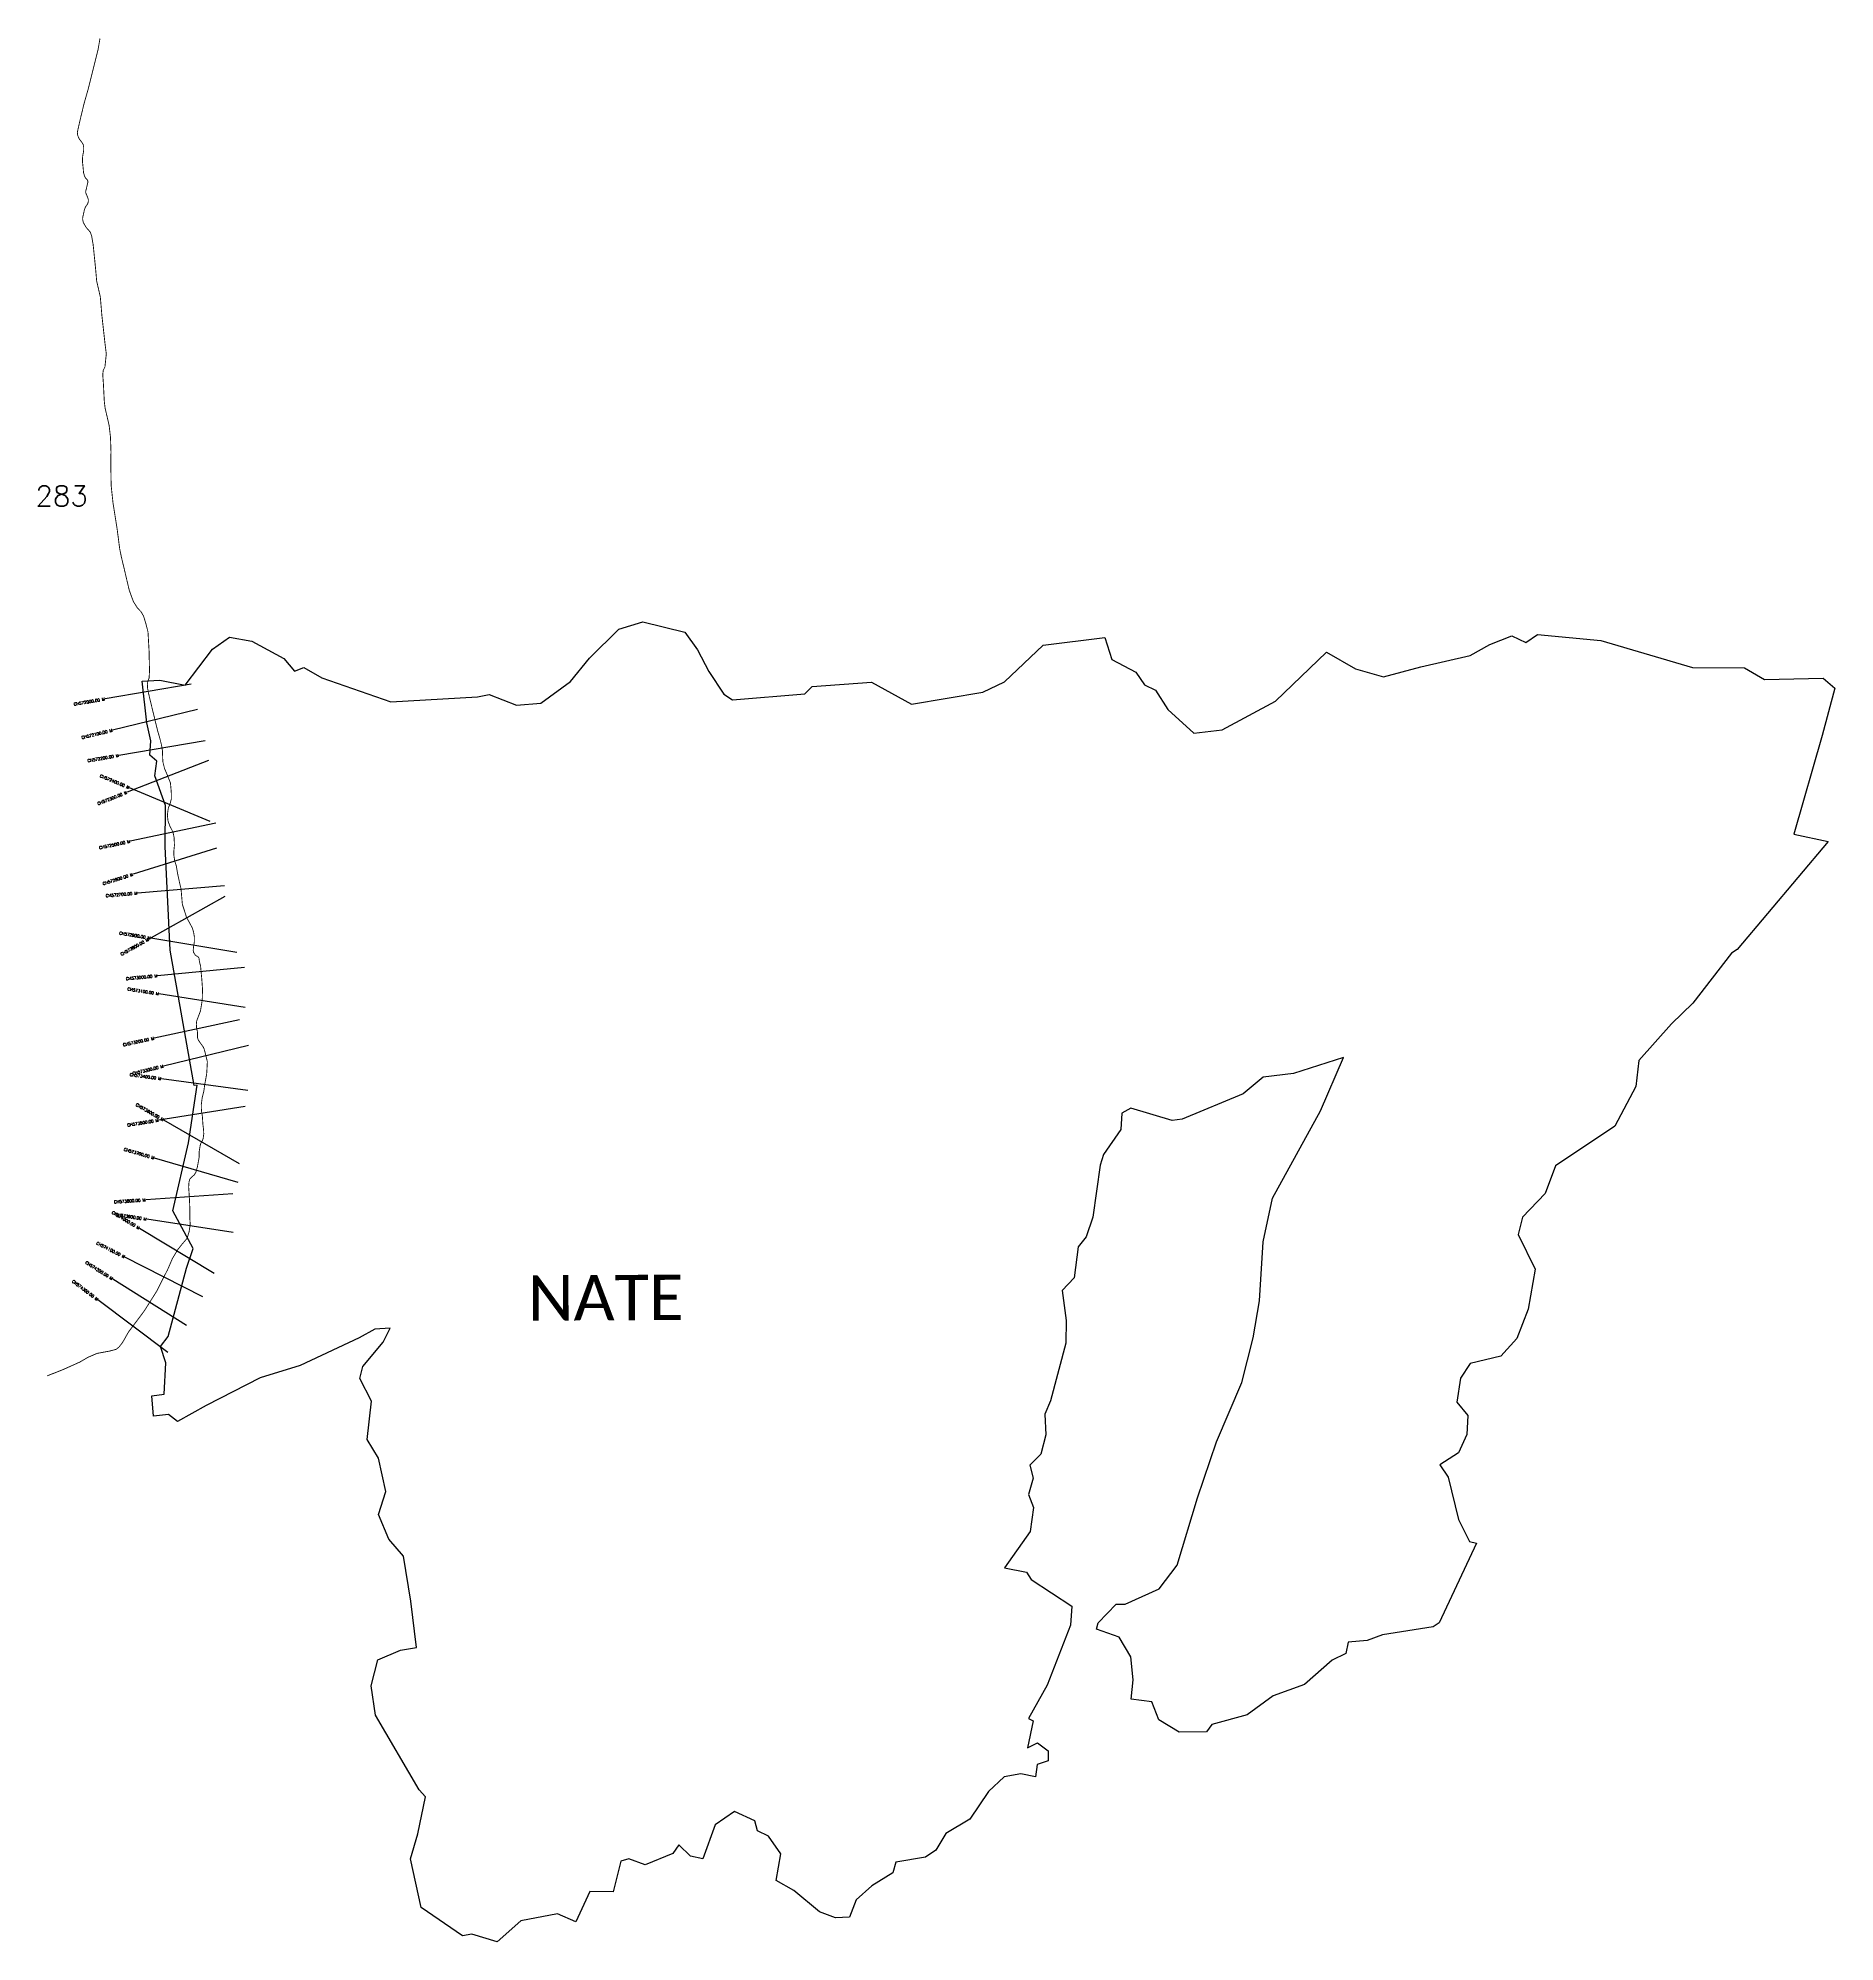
# Model space of a CAD drawing. Header units: metres. Extents: x 321692 to 327866, y 1839213 to 1845754.
import ezdxf
from ezdxf.enums import TextEntityAlignment as Align

# ---------------------------------------------------------------- set-up
doc = ezdxf.new("R2010")
doc.units = ezdxf.units.M
for name, color, linetype in [('CS', 134, 'Continuous'), ('CSMark', 6, 'Continuous'), ('NATURALLY PROTECTED', 3, 'Continuous'), ('VILLAGE NAME', 250, 'Continuous')]:
    doc.layers.add(name, color=color, linetype=linetype)
doc.styles.get("Standard").update_dxf_attribs({"font": 'simplex.shx'})

msp = doc.modelspace()

# ---------------------------------------------------------------- linework, layer by layer
at = {"color": 6, "flags": 128}
for points in [[(325357.3, 1843694.6), (325381.4, 1843618.7), (325463.6, 1843575.6), (325494, 1843532.5), (325531.2, 1843513.9), (325573.4, 1843447.7), (325662.5, 1843366.2), (325760.6, 1843377.4), (325944.2, 1843476.2), (326118.8, 1843644.3), (326218.8, 1843587.2), (326314.9, 1843559.3), (326443.4, 1843594.1), (326612.6, 1843632.5), (326679.7, 1843670.5), (326755.2, 1843700.8), (326804, 1843677.3), (326844.2, 1843705.3), (327061.1, 1843684.8), (327377.1, 1843591.7), (327555.5, 1843590.6), (327624.4, 1843550.3), (327825.7, 1843555.2), (327866, 1843520.5), (327822.7, 1843358), (327724.5, 1843018.6), (327842.2, 1842994.3), (327529.6, 1842623.1), (327511, 1842610.1), (327378, 1842438.7), (327304.9, 1842367.4), (327191.7, 1842241.4), (327181.9, 1842152.5), (327109.9, 1842015.7), (326905.4, 1841879.8), (326870.4, 1841784.4), (326792.1, 1841702.8), (326777.3, 1841643.7), (326835.4, 1841524.1), (326811.8, 1841386.9), (326772.5, 1841286.2), (326718.3, 1841225.3), (326612.8, 1841200.4), (326579.3, 1841150.3), (326566.2, 1841067.5), (326605, 1841021.9), (326601.2, 1840956.1), (326572.8, 1840893.2), (326507.8, 1840852), (326536.5, 1840810), (326572.6, 1840664.5), (326609.9, 1840588.4), (326634.1, 1840583.5), (326506.3, 1840309.6), (326485.5, 1840295.3), (326311.8, 1840267.6), (326258.4, 1840248.7), (326193, 1840242.5), (326185.2, 1840204.4), (326138.6, 1840181.2), (326043.6, 1840097.3), (325935.3, 1840057.9), (325846.5, 1839993.2), (325725.4, 1839960.1), (325706.5, 1839934.4), (325612.1, 1839933.5), (325542.7, 1839975.5), (325518.4, 1840037.6), (325447.9, 1840047.1), (325454.1, 1840113.6), (325446.6, 1840192.9), (325406.7, 1840260.1), (325328.5, 1840287.8), (325333.9, 1840309.6), (325395.7, 1840373.1), (325427.5, 1840373), (325544.1, 1840425.9), (325605.4, 1840507.3), (325675.5, 1840739.3), (325741.4, 1840931.4), (325828.5, 1841135.4), (325867.1, 1841288.9), (325888.3, 1841415.4), (325900.9, 1841618), (325932.9, 1841768.5), (326098.7, 1842068.6), (326177.3, 1842251.7), (326006, 1842197.3), (325901.5, 1842184.2), (325832.9, 1842127.4), (325623.2, 1842040.3), (325588.5, 1842035.1), (325446.3, 1842077.6), (325416.1, 1842060.7), (325411.9, 1842004.6), (325352.6, 1841918.2), (325341.1, 1841881.9), (325315.4, 1841703.3), (325293.5, 1841635.3), (325266.1, 1841601), (325251.3, 1841494.7), (325210.7, 1841450.7), (325224.4, 1841347.6), (325223.7, 1841270.4), (325170.6, 1841072.4), (325150.7, 1841026.6), (325154.3, 1840955.7), (325137.6, 1840888.4), (325099.2, 1840851.3), (325111.4, 1840806.6), (325095.1, 1840750.4), (325111.8, 1840705.6), (325100.1, 1840623.4), (325012.4, 1840498.5), (325087.8, 1840483), (325104.1, 1840458.5), (325244.1, 1840366.7), (325239, 1840301.3), (325159, 1840094.7), (325094.6, 1839980.3), (325110.4, 1839972.6), (325090.9, 1839879.9), (325125.8, 1839896.6), (325162.6, 1839869.7), (325163, 1839835.3), (325124.9, 1839822.9), (325118.7, 1839779.7), (325068.3, 1839790.5), (325011.5, 1839780.6), (324957.3, 1839730.3), (324893.2, 1839635.1), (324810.8, 1839586), (324776.9, 1839527.9), (324740.4, 1839504.1), (324638.6, 1839487.2), (324629.1, 1839450.8), (324557, 1839405.7), (324503.1, 1839357.1), (324480.1, 1839297.6), (324432.2, 1839296), (324377.2, 1839315.8), (324288.3, 1839389.2), (324227.8, 1839423.6), (324244, 1839515.2), (324201.8, 1839576.3), (324163.4, 1839594.1), (324154.2, 1839629.5), (324084.6, 1839661), (324018.7, 1839615.4), (323976.1, 1839498), (323933.6, 1839507.7), (323893.3, 1839546.7), (323873, 1839517.2), (323777.6, 1839477.3), (323721.8, 1839498.8), (323693.5, 1839490.5), (323668.2, 1839385.5), (323587.4, 1839385.9), (323539.4, 1839282.1), (323476, 1839309.9), (323350.7, 1839285.7), (323268.8, 1839212.9), (323182, 1839239.9), (323149.4, 1839233.3), (323007.9, 1839331.4), (322971.7, 1839498.9), (322996.8, 1839584.7), (323022.5, 1839710.9), (323000.7, 1839735.5), (322851.3, 1839991.9), (322836, 1840093.1), (322859.6, 1840182), (322936.8, 1840215.6), (322991.4, 1840224.3), (322972.4, 1840383.8), (322947.4, 1840538), (322897.1, 1840597), (322860.9, 1840681), (322886, 1840760.6), (322861.8, 1840875.3), (322822.4, 1840939.7), (322837.3, 1841070.9), (322797.1, 1841148.7), (322808, 1841190.2), (322876.9, 1841273.2), (322901.4, 1841321.4), (322849, 1841318.5), (322795.4, 1841288.7), (322592.5, 1841193.9), (322455.1, 1841150.9), (322269.2, 1841056.6), (322170.7, 1841001.3), (322139.7, 1841025.5), (322088.7, 1841019.8), (322082.1, 1841089.5), (322124.7, 1841095.4), (322130.2, 1841202.1), (322112.4, 1841258.3), (322138.5, 1841293), (322202.1, 1841528.1), (322224.2, 1841595.7), (322155, 1841725.4), (322208.1, 1841958.7), (322237.9, 1842157.2), (322227.5, 1842155), (322145.9, 1842620.8), (322128.2, 1842976.9), (322128.9, 1843118), (322092.2, 1843220.1), (322099.4, 1843270), (322075.2, 1843290.6), (322078.8, 1843340.3), (322065.4, 1843401.6), (322048.8, 1843544.3), (322109.8, 1843547.9), (322197, 1843531.4), (322290.8, 1843655), (322349.6, 1843696.3), (322426, 1843682.1), (322536.3, 1843622.3), (322572.5, 1843578.8), (322605.3, 1843592.3), (322666.4, 1843555.8), (322903.8, 1843473.8), (323201.4, 1843491.2), (323241.1, 1843499.4), (323335.1, 1843462.1), (323418.8, 1843469.7), (323520.6, 1843544.1), (323586.7, 1843623.7), (323687.6, 1843723), (323769.1, 1843748.9), (323913.9, 1843713.2), (323957.1, 1843652.7), (323996.6, 1843577.9), (324048.4, 1843500.4), (324078, 1843480.2), (324326.3, 1843501.3), (324351.9, 1843526.4), (324555.4, 1843541.4), (324692.7, 1843466.2), (324938, 1843506.8), (325012.9, 1843542.7), (325145.4, 1843668.5)], [(325145.4, 1843668.5), (325357.3, 1843694.6)]]:
    msp.add_lwpolyline(points, dxfattribs=at)
at = {"layer": 'CS'}
for p, q in [((322217.7, 1843534.2), (321922, 1843483.8)), ((322239, 1843447.3), (321947.5, 1843376.3)), ((322265.3, 1843340), (321969.5, 1843289.6)), ((322277, 1843272.7), (321997.7, 1843163.2)), ((322282.4, 1843062.9), (322005.5, 1843178.3)), ((322302, 1843056.6), (322008.5, 1842994.6)), ((322304.4, 1842971.5), (322018.3, 1842881.3)), ((322332.5, 1842841.4), (322033.5, 1842816.4)), ((322333.7, 1842804.6), (322071.6, 1842658.6)), ((322374.6, 1842613), (322078.6, 1842661.8)), ((322401.1, 1842560.5), (322102.4, 1842532.5)), ((322403.3, 1842423.2), (322107, 1842470.2)), ((322383.6, 1842381.5), (322090.4, 1842318)), ((322414.1, 1842292.7), (322122.5, 1842222)), ((322412.8, 1842138.7), (322115.5, 1842178.5)), ((322402.6, 1842083.4), (322106.3, 1842036.4)), ((322383.4, 1841886.9), (322123.3, 1842036.4)), ((322379.6, 1841821.8), (322091.6, 1841906)), ((322360.9, 1841783.2), (322061.6, 1841762.6)), ((322297, 1841509.2), (322040.2, 1841664.2)), ((322361.7, 1841650.2), (322065.2, 1841695.9)), ((322257.5, 1841429.5), (321990.1, 1841565.5)), ((322201.9, 1841330.4), (321948, 1841490.2)), ((322137.3, 1841238.7), (321897.3, 1841418.7))]:
    msp.add_line(p, q, dxfattribs=at)
at = {"layer": 'NATURALLY PROTECTED', "const_width": 3, "flags": 128}
msp.add_lwpolyline([(321904.2, 1845753), (321898, 1845716.6), (321862.5, 1845574.7), (321849.2, 1845528), (321834.9, 1845468.7), (321826.4, 1845430.1), (321827.7, 1845419.8), (321833.6, 1845406.9), (321841.4, 1845397), (321846.5, 1845389.2), (321848.3, 1845379.4), (321847.9, 1845365.2), (321844.6, 1845347.9), (321844.2, 1845328.5), (321846.6, 1845305.9), (321847.8, 1845292), (321851.1, 1845280.2), (321854.6, 1845273.5), (321860.6, 1845267.6), (321862.4, 1845263.4), (321862.2, 1845257.2), (321860.4, 1845249.3), (321855.1, 1845227.6), (321855.2, 1845223.3), (321857.9, 1845216.5), (321861.9, 1845206.8), (321864, 1845200.5), (321864.3, 1845192.5), (321861.6, 1845184.4), (321853.8, 1845173.4), (321850.9, 1845164.7), (321845, 1845138.7), (321844.8, 1845130.9), (321847.1, 1845120.3), (321857.4, 1845103), (321865.6, 1845094), (321871.4, 1845087), (321875.9, 1845073.3), (321880.8, 1845044.4), (321888.8, 1844965.9), (321892.9, 1844919.7), (321905.4, 1844865.1), (321911, 1844799.4), (321921.7, 1844703.5), (321926, 1844669.1), (321921.3, 1844624.4), (321915.5, 1844612.9), (321913.7, 1844598.3), (321915.9, 1844568.5), (321919.2, 1844504.7), (321922.1, 1844481.8), (321928.5, 1844454.8), (321935.8, 1844422.8), (321940.4, 1844382.5), (321942, 1844333.9), (321941.4, 1844291.8), (321942.6, 1844217.3), (321949, 1844157.5), (321963.4, 1844066.3), (321972, 1843999.5), (321977.9, 1843970.8), (321986.4, 1843935.5), (322004.8, 1843857.3), (322019.2, 1843818), (322033, 1843796.2), (322045.1, 1843783.7), (322053.9, 1843768.8), (322061.9, 1843742.9), (322069.3, 1843713.7), (322073, 1843647.9), (322074.4, 1843580.3), (322073.2, 1843555.9), (322069.1, 1843545.8), (322067.1, 1843536.1), (322067.5, 1843523), (322070.6, 1843505), (322086.1, 1843440.9), (322102, 1843375.7), (322110, 1843348), (322115.5, 1843326.1), (322118.8, 1843306.8), (322120.2, 1843268.5), (322126.2, 1843244.3), (322135.6, 1843222.4), (322146.5, 1843194.6), (322149.2, 1843163.5), (322149.6, 1843140.5), (322144.7, 1843122.4), (322139.5, 1843110.1), (322137.9, 1843101.2), (322135.8, 1843084.2), (322138.1, 1843064.3), (322144.1, 1843048), (322155.1, 1843026.1), (322159, 1843007.6), (322160.1, 1842981.3), (322157.8, 1842957.9), (322158.2, 1842946.4), (322160.9, 1842927.9), (322166.8, 1842909.1), (322170.6, 1842885.4), (322177.9, 1842851.6), (322182.9, 1842830.4), (322184.9, 1842805.8), (322187.4, 1842777.5), (322193.4, 1842759.7), (322201.6, 1842733.5), (322212.6, 1842713.6), (322221.1, 1842697.7), (322225.6, 1842683.6), (322228.7, 1842666.2), (322228.5, 1842648.5), (322225.8, 1842632.3), (322224.6, 1842620), (322225.8, 1842613.1), (322232, 1842603.1), (322241.2, 1842597.8), (322244.3, 1842593.9), (322246.1, 1842580.7), (322250, 1842565.1), (322254.3, 1842519.1), (322256.6, 1842486.5), (322255.6, 1842449.1), (322249.6, 1842411.5), (322243, 1842394.7), (322236.5, 1842377.1), (322235.4, 1842365.9), (322236.1, 1842354.2), (322239.3, 1842339.1), (322239.1, 1842320.6), (322241.8, 1842312.3), (322250.6, 1842299.6), (322259.5, 1842287.3), (322262.5, 1842279.9), (322268.3, 1842257.5), (322273.2, 1842237.2), (322272.4, 1842220.4), (322270.8, 1842194.6), (322264.2, 1842158.8), (322261.1, 1842135.8), (322255.6, 1842114.5), (322252.3, 1842089.1), (322252.9, 1842069.4), (322256.2, 1842048.7), (322258, 1842021.4), (322260.1, 1842004.7), (322260.9, 1841989.2), (322258.8, 1841973.4), (322256.6, 1841967.2), (322251.1, 1841957.6), (322248.8, 1841950.1), (322245.1, 1841927.8), (322245.1, 1841909.5), (322238.9, 1841875.4), (322233.6, 1841857.1), (322228.3, 1841848.3), (322220.5, 1841842), (322212.7, 1841833.5), (322210.2, 1841824.3), (322209, 1841806.8), (322211.4, 1841770.9), (322213.1, 1841731.6), (322213.3, 1841693.9), (322214.4, 1841678.9), (322210.5, 1841653.3), (322203.9, 1841630.7), (322187.5, 1841611.6), (322172.4, 1841592.9), (322153.3, 1841561.3), (322136.9, 1841523.3), (322098.5, 1841447.7), (322056.1, 1841380.4), (322001.9, 1841308.1), (321982.1, 1841272.9), (321969.9, 1841257.3), (321960.1, 1841249.1), (321938.1, 1841243.2), (321894.1, 1841235), (321863.4, 1841221.8), (321834.1, 1841204.8), (321775.5, 1841178.7), (321722.9, 1841157.9)], dxfattribs=at)

# ---------------------------------------------------------------- texts
at = {"insert": (321682.5, 1844216.4), "char_height": 70, "attachment_point": 1}
msp.add_mtext_dynamic_manual_height_columns('283', width=95.172, gutter_width=1, heights=[0], dxfattribs=at)
at = {"layer": 'CSMark'}
for s, rotation, p in [('CH572000.00 M', 9.67838, (321921, 1843483.6)), ('CH572100.00 M', 13.68218, (321946.5, 1843376.1)), ('CH572200.00 M', 9.6659, (321968.6, 1843289.5)), ('CH572400.00 M', 337.37327, (322004.6, 1843178.7)), ('CH572300.00 M', 21.40998, (321996.8, 1843162.8)), ('CH572500.00 M', 11.92568, (322007.5, 1842994.4)), ('CH572600.00 M', 17.50325, (322017.4, 1842881)), ('CH572700.00 M', 4.76613, (322032.5, 1842816.4)), ('CH572900.00 M', 350.64977, (322077.6, 1842662)), ('CH572800.00 M', 29.1167, (322070.7, 1842658.1)), ('CH573000.00 M', 5.36242, (322101.4, 1842532.4)), ('CH573100.00 M', 350.9911, (322106.1, 1842470.4)), ('CH573200.00 M', 12.20418, (322089.4, 1842317.8)), ('CH573400.00 M', 352.36779, (322114.5, 1842178.7)), ('CH573300.00 M', 13.63282, (322121.6, 1842221.8)), ('CH573500.00 M', 9.00479, (322105.3, 1842036.2)), ('CH573600.00 M', 330.11283, (322122.5, 1842036.9)), ('CH573700.00 M', 343.70608, (322090.7, 1841906.3)), ('CH574000.00 M', 328.88963, (322039.3, 1841664.7)), ('CH573800.00 M', 3.92445, (322060.6, 1841762.6)), ('CH573900.00 M', 351.24947, (322064.3, 1841696)), ('CH574100.00 M', 333.0381, (321989.2, 1841565.9)), ('CH574200.00 M', 327.81823, (321947.1, 1841490.8)), ('CH574300.00 M', 323.13402, (321896.5, 1841419.3))]:
    msp.add_text(s, height=10, rotation=rotation, dxfattribs=at).set_placement(p, align=Align.MIDDLE_RIGHT)
at = {"layer": 'VILLAGE NAME', "insert": (323374.4, 1841503.4), "char_height": 155.989, "attachment_point": 1, "rotation": 0.24353}
msp.add_mtext_dynamic_manual_height_columns('{\\fCalibri|b0|i0|c0|p34;NATE}', width=1979.573, gutter_width=779.9, heights=[0], dxfattribs=at)

doc.saveas('drawing.dxf')
